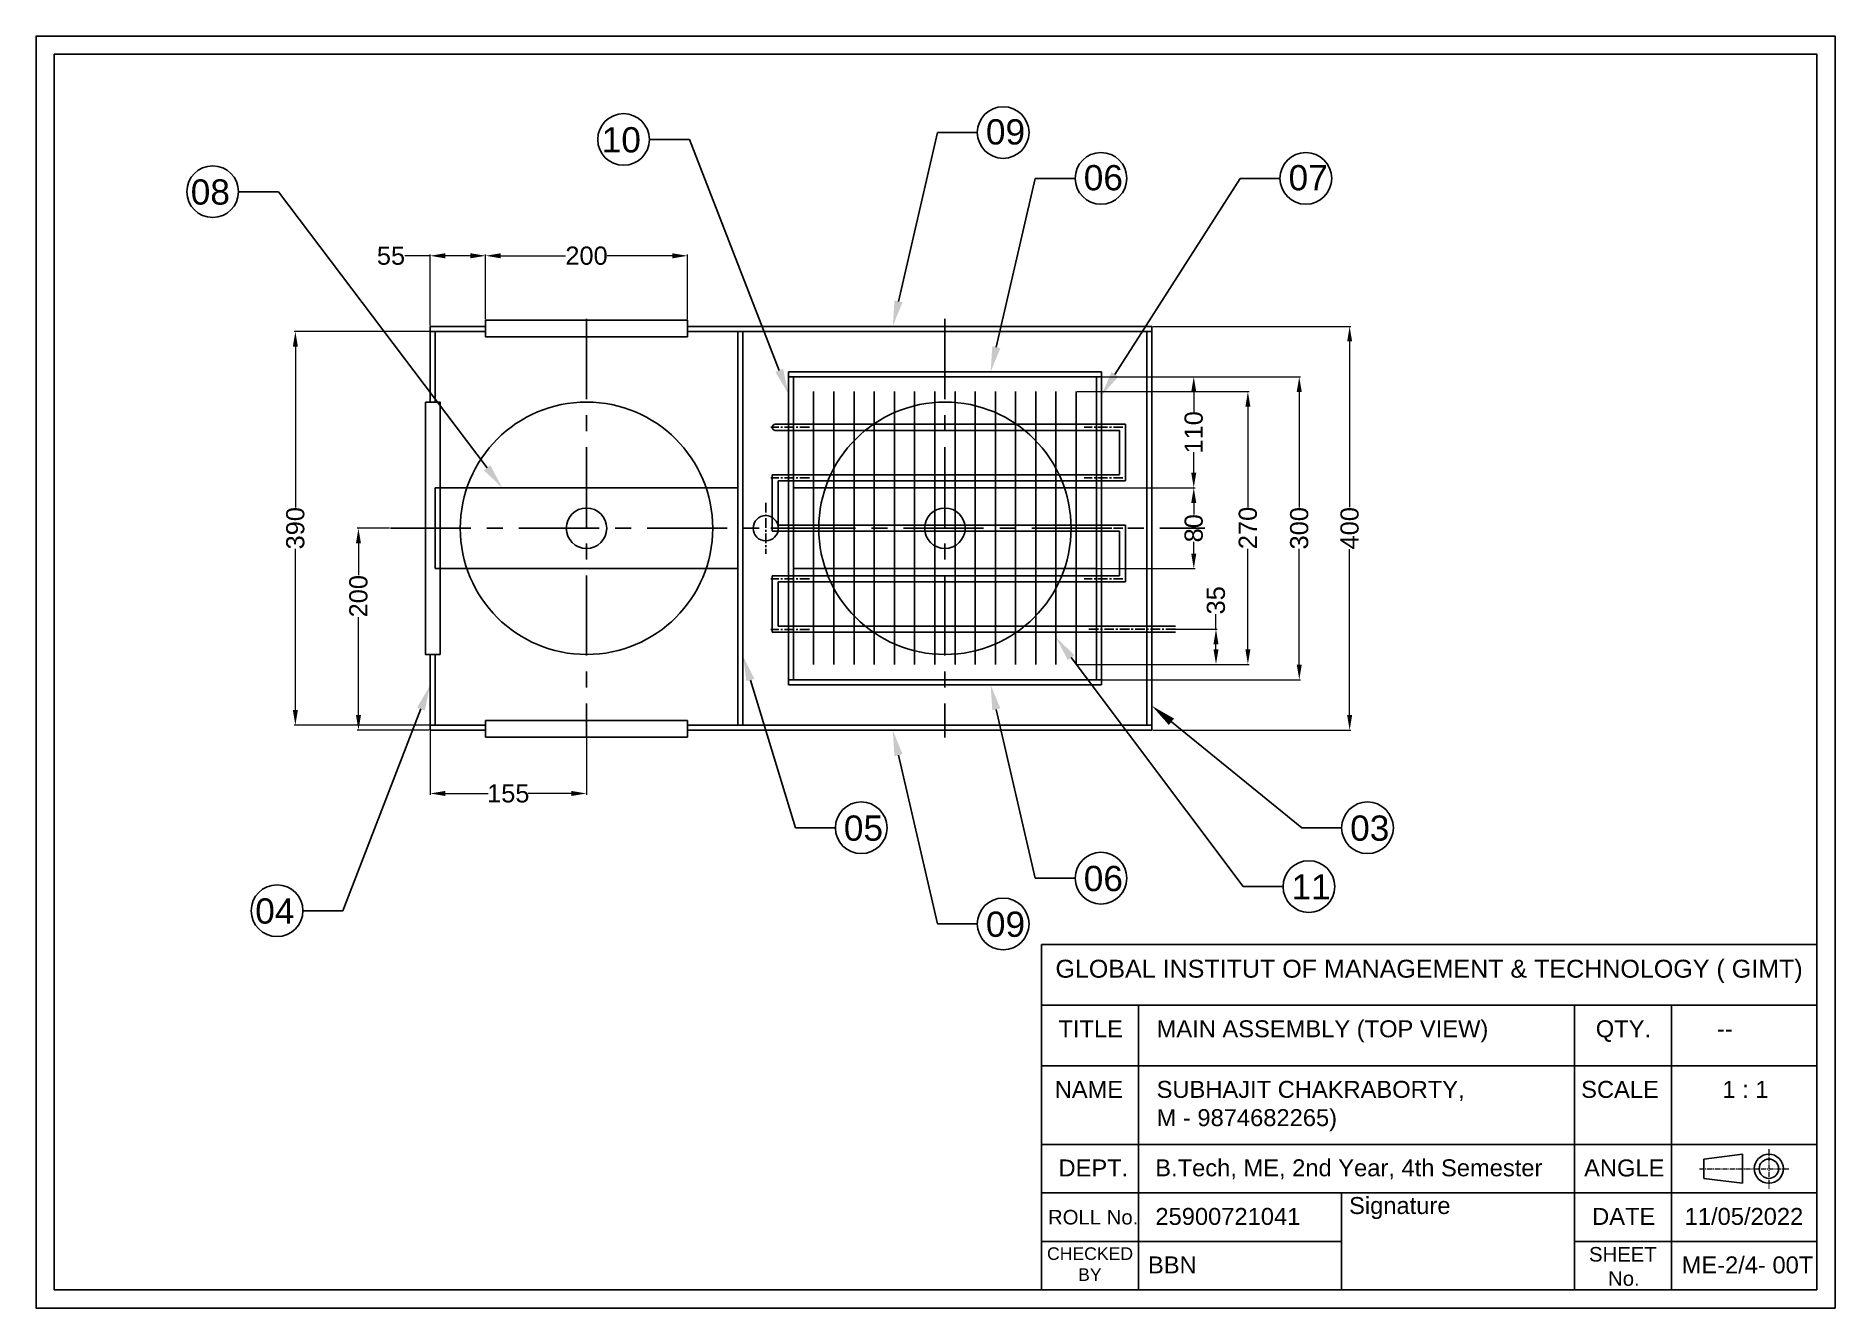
# Model space of a CAD drawing. Header units: millimetres. Extents: x 215 to 15965, y -6575 to 857.
# Drawn here: x 215 to 1997, y -4537 to -3277 of the extents above; entities that cross this region are included whole.
import ezdxf
from ezdxf import colors
from ezdxf.entities.mleader import LeaderData, LeaderLine
from ezdxf.math import Vec2, Vec3

# ---------------------------------------------------------------- set-up
doc = ezdxf.new("R2010")
doc.units = ezdxf.units.MM
doc.linetypes.add('CENTER', pattern=[50.8, 31.75, -6.35, 6.35, -6.35])
doc.styles.get("Standard").update_dxf_attribs({"font": 'arial.ttf'})
doc.dimstyles.new('BIJU SP. D-LINE', dxfattribs={"dimtxt": 6, "dimasz": 5.5, "dimexe": 1.25, "dimexo": 1, "dimtad": 0, "dimdec": 0, "dimdsep": 46, "dimtxsty": 'Standard', "dimcen": 2.5, "dimclrd": 200, "dimclre": 200, "dimclrt": 256, "dimadec": 0, "dimazin": 0, "dimtm": 1e-09, "dimtfac": 1, "dimtdec": 0, "dimtmove": 0, "dimatfit": 3, "dimfxl": 0, "dimlwd": 13, "dimlwe": 13, "dimarcsym": 0})

msp = doc.modelspace()

# ---------------------------------------------------------------- texts
at = {"char_height": 25}
for s, insert, attachment_point in [('10', (814.5, -3367.7), 3), ('09', (1156.2, -3385.2), 7), ('08', (407.4, -3419.4), 3), ('06', (1253.1, -3430.6), 7), ('07', (1456, -3430.6), 7), ('05', (1015.5, -4049.5), 1), ('03', (1517, -4049.5), 1), ('06', (1253.1, -4099.4), 1), ('11', (1458.9, -4107.7), 1), ('04', (471.3, -4131.6), 3), ('09', (1156.2, -4144.7), 1)]:
    msp.add_mtext_dynamic_manual_height_columns(s, width=42.736, gutter_width=12.5, heights=[0], dxfattribs=dict(at, insert=insert, attachment_point=attachment_point))

# ---------------------------------------------------------------- blocks, each defined once
blk = doc.blocks.new('*D532')
at = {"color": 200, "lineweight": 13, "transparency": 16777216}
for p, q in [((604.6, -3570), (470.9, -3570)), ((472.2, -3585), (472.2, -3744.5)), ((472.2, -3945), (472.2, -3785.5)), ((604.6, -3960), (470.9, -3960))]:
    blk.add_line(p, q, dxfattribs=at)
at = {"color": 200, "transparency": 16777216}
for points in [[(469.7, -3585), (474.7, -3585), (472.2, -3570)], [(469.7, -3945), (474.7, -3945), (472.2, -3960)]]:
    blk.add_solid(points, dxfattribs=at)
at = {"layer": 'Defpoints', "color": 0, "transparency": 16777216}
for p in [(605.6, -3570), (472.2, -3960), (605.6, -3960)]:
    blk.add_point(p, dxfattribs=at)
at = {"transparency": 16777216, "insert": (472.2, -3765), "char_height": 18, "attachment_point": 5, "rotation": 90}
blk.add_mtext('390', dxfattribs=at)
blk = doc.blocks.new('*D533')
at = {"color": 200, "lineweight": 13, "transparency": 16777216}
for p, q in [((605.6, -3495.1), (580.5, -3495.1)), ((605.6, -3564), (605.6, -3493.8)), ((645.6, -3495.1), (620.6, -3495.1)), ((660.6, -3557.9), (660.6, -3493.8))]:
    blk.add_line(p, q, dxfattribs=at)
at = {"color": 200, "transparency": 16777216}
for points in [[(620.6, -3492.6), (620.6, -3497.6), (605.6, -3495.1)], [(645.6, -3492.6), (645.6, -3497.6), (660.6, -3495.1)]]:
    blk.add_solid(points, dxfattribs=at)
at = {"layer": 'Defpoints', "color": 0, "transparency": 16777216}
for p in [(660.6, -3495.1), (660.6, -3558.9), (605.6, -3565)]:
    blk.add_point(p, dxfattribs=at)
at = {"transparency": 16777216, "insert": (566.9, -3495.1), "char_height": 18, "attachment_point": 5}
blk.add_mtext('55', dxfattribs=at)
blk = doc.blocks.new('*D534')
at = {"color": 200, "lineweight": 13, "transparency": 16777216}
for p, q in [((660.6, -3557.9), (660.6, -3493.8)), ((675.6, -3495.1), (739.9, -3495.1)), ((845.6, -3495.1), (781.2, -3495.1)), ((860.6, -3557.9), (860.6, -3493.8))]:
    blk.add_line(p, q, dxfattribs=at)
at = {"color": 200, "transparency": 16777216}
for points in [[(675.6, -3492.6), (675.6, -3497.6), (660.6, -3495.1)], [(845.6, -3492.6), (845.6, -3497.6), (860.6, -3495.1)]]:
    blk.add_solid(points, dxfattribs=at)
at = {"layer": 'Defpoints', "color": 0, "transparency": 16777216}
for p in [(860.6, -3495.1), (660.6, -3558.9), (860.6, -3558.9)]:
    blk.add_point(p, dxfattribs=at)
at = {"transparency": 16777216, "insert": (760.6, -3495.1), "char_height": 18, "attachment_point": 5}
blk.add_mtext('200', dxfattribs=at)
blk = doc.blocks.new('*D535')
at = {"color": 200, "lineweight": 13, "transparency": 16777216}
for p, q in [((565.6, -3765), (533.5, -3765)), ((534.7, -3780), (534.7, -3811.6)), ((534.7, -3950), (534.7, -3852.9)), ((604.6, -3965), (533.5, -3965))]:
    blk.add_line(p, q, dxfattribs=at)
at = {"color": 200, "transparency": 16777216}
for points in [[(532.2, -3780), (537.2, -3780), (534.7, -3765)], [(532.2, -3950), (537.2, -3950), (534.7, -3965)]]:
    blk.add_solid(points, dxfattribs=at)
at = {"layer": 'Defpoints', "color": 0, "transparency": 16777216}
for p in [(566.6, -3765), (534.7, -3965), (605.6, -3965)]:
    blk.add_point(p, dxfattribs=at)
at = {"transparency": 16777216, "insert": (534.7, -3832.3), "char_height": 18, "attachment_point": 5, "rotation": 90}
blk.add_mtext('200', dxfattribs=at)
blk = doc.blocks.new('*D536')
at = {"color": 200, "lineweight": 13, "transparency": 16777216}
for p, q in [((605.6, -3966), (605.6, -4029)), ((760.6, -3966), (760.6, -4029)), ((620.6, -4027.7), (663.3, -4027.7)), ((745.6, -4027.7), (702.8, -4027.7))]:
    blk.add_line(p, q, dxfattribs=at)
at = {"color": 200, "transparency": 16777216}
for points in [[(620.6, -4025.2), (620.6, -4030.2), (605.6, -4027.7)], [(745.6, -4025.2), (745.6, -4030.2), (760.6, -4027.7)]]:
    blk.add_solid(points, dxfattribs=at)
at = {"layer": 'Defpoints', "color": 0, "transparency": 16777216}
for p in [(605.6, -3965), (760.6, -3965), (760.6, -4027.7)]:
    blk.add_point(p, dxfattribs=at)
at = {"transparency": 16777216, "insert": (683.1, -4027.7), "char_height": 18, "attachment_point": 5}
blk.add_mtext('155', dxfattribs=at)
blk = doc.blocks.new('*D542')
at = {"color": 200, "lineweight": 13, "transparency": 16777216}
for p, q in [((1271.6, -3615), (1467.8, -3615)), ((1466.6, -3630), (1466.6, -3744.5)), ((1466.6, -3900), (1466.6, -3785.5)), ((1271.6, -3915), (1467.8, -3915))]:
    blk.add_line(p, q, dxfattribs=at)
at = {"color": 200, "transparency": 16777216}
for points in [[(1464.1, -3630), (1469.1, -3630), (1466.6, -3615)], [(1464.1, -3900), (1469.1, -3900), (1466.6, -3915)]]:
    blk.add_solid(points, dxfattribs=at)
at = {"layer": 'Defpoints', "color": 0, "transparency": 16777216}
for p in [(1270.6, -3615), (1270.6, -3915), (1466.6, -3915)]:
    blk.add_point(p, dxfattribs=at)
at = {"transparency": 16777216, "insert": (1466.6, -3765), "char_height": 18, "attachment_point": 5, "rotation": 90}
blk.add_mtext('300', dxfattribs=at)
blk = doc.blocks.new('*D547')
at = {"color": 200, "lineweight": 13, "transparency": 16777216}
for p, q in [((1321.6, -3565), (1517.7, -3565)), ((1516.5, -3580), (1516.5, -3744.1)), ((1516.5, -3950), (1516.5, -3785.8)), ((1321.6, -3965), (1517.7, -3965))]:
    blk.add_line(p, q, dxfattribs=at)
at = {"color": 200, "transparency": 16777216}
for points in [[(1514, -3580), (1519, -3580), (1516.5, -3565)], [(1514, -3950), (1519, -3950), (1516.5, -3965)]]:
    blk.add_solid(points, dxfattribs=at)
at = {"layer": 'Defpoints', "color": 0, "transparency": 16777216}
for p in [(1320.6, -3565), (1320.6, -3965), (1516.5, -3965)]:
    blk.add_point(p, dxfattribs=at)
at = {"transparency": 16777216, "insert": (1516.5, -3765), "char_height": 18, "attachment_point": 5, "rotation": 90}
blk.add_mtext('400', dxfattribs=at)
blk = doc.blocks.new('*D631')
at = {"color": 200, "lineweight": 13, "transparency": 16777216}
for p, q in [((1337.2, -3865), (1385.3, -3865)), ((1384.1, -3865), (1384.1, -3850)), ((1384.1, -3884.8), (1384.1, -3880)), ((1324.6, -3899.8), (1385.3, -3899.8))]:
    blk.add_line(p, q, dxfattribs=at)
at = {"color": 200, "transparency": 16777216}
for points in [[(1381.6, -3880), (1386.6, -3880), (1384.1, -3865)], [(1381.6, -3884.8), (1386.6, -3884.8), (1384.1, -3899.8)]]:
    blk.add_solid(points, dxfattribs=at)
at = {"layer": 'Defpoints', "color": 0, "transparency": 16777216}
for p in [(1336.2, -3865), (1384.1, -3865), (1323.6, -3899.8)]:
    blk.add_point(p, dxfattribs=at)
at = {"transparency": 16777216, "insert": (1384.1, -3836.4), "char_height": 18, "attachment_point": 5, "rotation": 90}
blk.add_mtext('35', dxfattribs=at)
blk = doc.blocks.new('*D632')
at = {"color": 200, "lineweight": 13, "transparency": 16777216}
for p, q in [((1246.6, -3629.6), (1416.9, -3629.6)), ((1415.7, -3644.6), (1415.7, -3744.1)), ((1415.7, -3884.8), (1415.7, -3785.3)), ((1246.6, -3899.8), (1416.9, -3899.8))]:
    blk.add_line(p, q, dxfattribs=at)
at = {"color": 200, "transparency": 16777216}
for points in [[(1413.2, -3644.6), (1418.2, -3644.6), (1415.7, -3629.6)], [(1413.2, -3884.8), (1418.2, -3884.8), (1415.7, -3899.8)]]:
    blk.add_solid(points, dxfattribs=at)
at = {"layer": 'Defpoints', "color": 0, "transparency": 16777216}
for p in [(1245.6, -3629.6), (1245.6, -3899.8), (1415.7, -3899.8)]:
    blk.add_point(p, dxfattribs=at)
at = {"transparency": 16777216, "insert": (1415.7, -3764.7), "char_height": 18, "attachment_point": 5, "rotation": 90}
blk.add_mtext('270', dxfattribs=at)
blk = doc.blocks.new('A$C03C0571A')
for p, q in [((664, 240), (664, 12)), ((664, 240), (1176, 240)), ((1176, 12), (1176, 204)), ((1176, 200), (664, 200)), ((728, 200), (728, 12)), ((1016, 200), (1016, 12)), ((1080, 200), (1080, 12)), ((1176, 160), (664, 160)), ((1176, 108), (664, 108)), ((1101.4, 98.4), (1127, 101.6)), ((1101.4, 98.4), (1101.4, 85.6)), ((1127, 101.6), (1127, 82.4)), ((1101.4, 85.6), (1127, 82.4)), ((664, 76), (1176, 76)), ((862.1, 12), (862.1, 76)), ((664, 44), (862.1, 44)), ((1016, 44), (1176, 44)), ((664, 12), (1176, 12))]:
    blk.add_line(p, q)
at = {"color": 6, "linetype": 'CENTER', "lineweight": 13, "ltscale": 0.1}
for p, q in [((1144.3, 105), (1144.3, 79)), ((1098.5, 92), (1157.8, 92))]:
    blk.add_line(p, q, dxfattribs=at)
at = {"color": 0}
for points in [[(1188, 0), (1188, 840), (0, 840), (0, 0)], [(1176, 12), (1176, 828), (12, 828), (12, 12)]]:
    blk.add_lwpolyline(points, close=True, dxfattribs=at)
for radius in [9.6, 6.4]:
    blk.add_circle((1144.3, 92), radius)
at = {"attachment_point": 1}
for s, width, insert, char_height in [('  GLOBAL INSTITUT OF MANAGEMENT & TECHNOLOGY ( GIMT)', 597.904, (664, 230), 11.84), ('MAIN ASSEMBLY (TOP VIEW)', 245.952, (740, 190), 11.2), ('QTY.', 160, (1030, 190), 11.2), ('TITLE', 160, (675.2, 190), 11.2), ('--', 160, (1110, 190), 11.2), ('  NAME', 160, (664, 150), 11.2), ('SUBHAJIT CHAKRABORTY, M - 9874682265)', 210.767, (740, 150), 11.2), (' SCALE', 160, (1016, 150), 11.2), ('1 : 1', 160, (1113.6, 150), 11.2), ('DEPT.', 160, (675.2, 98.1), 11.2), ('B.Tech, ME, 2nd Year, 4th Semester ', 499.147, (739.1, 98.2), 11.2), ('ANGLE', 160, (1022.3, 98.1), 11.2), ('Signature ', 160, (867.1, 73.3), 11.2), ('ROLL No.', 160, (668.3, 64.8), 9.6), ('25900721041', 160, (739.2, 66.1), 11.2), ('DATE', 160, (1027.6, 66.1), 11.2), ('11/05/2022', 160, (1088.7, 66.1), 11.2), ('\\pi-17.774;CHECKED\\P\\pi2.7621;BY', 20.087, (685.4, 40.1), 8.32), ('\\pi-14.14871,t110.65129;SHEET \\P\\pi-1.56917,t123.23083;No.', 15.544, (1039.7, 40.3), 9.6), ('BBN', 160, (734.3, 34.1), 11.2), ('ME-2/4- 00T', 160, (1086.7, 34.1), 11.2)]:
    blk.add_mtext_dynamic_manual_height_columns(s, width=width, gutter_width=12.5, heights=[0], dxfattribs=dict(at, insert=insert, char_height=char_height))
blk = doc.blocks.new('*D637')
at = {"color": 200, "lineweight": 13, "transparency": 16777216}
for p, q in [((1266.6, -3615), (1363.4, -3615)), ((1362.1, -3630), (1362.1, -3650.3)), ((1362.1, -3710), (1362.1, -3689.6)), ((1266.6, -3725), (1363.4, -3725))]:
    blk.add_line(p, q, dxfattribs=at)
at = {"color": 200, "transparency": 16777216}
for points in [[(1359.6, -3630), (1364.6, -3630), (1362.1, -3615)], [(1359.6, -3710), (1364.6, -3710), (1362.1, -3725)]]:
    blk.add_solid(points, dxfattribs=at)
at = {"layer": 'Defpoints', "color": 0, "transparency": 16777216}
for p in [(1265.6, -3615), (1362.1, -3615), (1265.6, -3725)]:
    blk.add_point(p, dxfattribs=at)
at = {"transparency": 16777216, "insert": (1362.1, -3670), "char_height": 18, "attachment_point": 5, "rotation": 90}
blk.add_mtext('110', dxfattribs=at)
blk = doc.blocks.new('*D638')
at = {"color": 200, "lineweight": 13, "transparency": 16777216}
for p, q in [((1266.6, -3725), (1363.4, -3725)), ((1362.1, -3740), (1362.1, -3751.5)), ((1362.1, -3790), (1362.1, -3778.5)), ((1266.6, -3805), (1363.4, -3805))]:
    blk.add_line(p, q, dxfattribs=at)
at = {"color": 200, "transparency": 16777216}
for points in [[(1359.6, -3740), (1364.6, -3740), (1362.1, -3725)], [(1359.6, -3790), (1364.6, -3790), (1362.1, -3805)]]:
    blk.add_solid(points, dxfattribs=at)
at = {"layer": 'Defpoints', "color": 0, "transparency": 16777216}
for p in [(1265.6, -3725), (1362.1, -3725), (1265.6, -3805)]:
    blk.add_point(p, dxfattribs=at)
at = {"transparency": 16777216, "insert": (1362.1, -3765), "char_height": 18, "attachment_point": 5, "rotation": 90}
blk.add_mtext('80', dxfattribs=at)

# ---------------------------------------------------------------- dimensions: what is measured, and where the dimension line sits
dim = msp.add_linear_dim(base=(660.6, -3495.1), p1=(605.6, -3565), p2=(660.6, -3558.9), dimstyle='BIJU SP. D-LINE', override={"dimtxt": 18, "dimasz": 15})
dim.commit()
dim.dimension.update_dxf_attribs({"geometry": '*D533', "text_midpoint": (566.9, -3495.1), "dimtype": 160})
for base, p1, p2, picture, middle in [((860.6, -3495.1), (660.6, -3558.9), (860.6, -3558.9), '*D534', (760.6, -3495.1)), ((760.6, -4027.7), (605.6, -3965), (760.6, -3965), '*D536', (683.1, -4027.7))]:
    dim = msp.add_linear_dim(base=base, p1=p1, p2=p2, dimstyle='BIJU SP. D-LINE', override={"dimtxt": 18, "dimasz": 15})
    dim.commit()
    dim.dimension.update_dxf_attribs({"geometry": picture, "text_midpoint": middle})
for base, p1, p2, picture, middle in [((472.2, -3960), (605.6, -3570), (605.6, -3960), '*D532', (472.2, -3765)), ((1516.5, -3965), (1320.6, -3565), (1320.6, -3965), '*D547', (1516.5, -3765)), ((1362.1, -3615), (1265.6, -3725), (1265.6, -3615), '*D637', (1362.1, -3670)), ((1466.6, -3915), (1270.6, -3615), (1270.6, -3915), '*D542', (1466.6, -3765)), ((1415.7, -3899.8), (1245.6, -3629.6), (1245.6, -3899.8), '*D632', (1415.7, -3764.7)), ((1362.1, -3725), (1265.6, -3805), (1265.6, -3725), '*D638', (1362.1, -3765))]:
    dim = msp.add_linear_dim(base=base, p1=p1, p2=p2, angle=90, dimstyle='BIJU SP. D-LINE', override={"dimtxt": 18, "dimasz": 15})
    dim.commit()
    dim.dimension.update_dxf_attribs({"geometry": picture, "text_midpoint": middle})
for base, p1, p2, picture, middle in [((534.7, -3965), (566.6, -3765), (605.6, -3965), '*D535', (534.7, -3832.3)), ((1384.1, -3865), (1323.6, -3899.8), (1336.2, -3865), '*D631', (1384.1, -3836.4))]:
    dim = msp.add_linear_dim(base=base, p1=p1, p2=p2, angle=90, dimstyle='BIJU SP. D-LINE', override={"dimtxt": 18, "dimasz": 15})
    dim.commit()
    dim.dimension.update_dxf_attribs({"geometry": picture, "text_midpoint": middle, "dimtype": 160})

# ---------------------------------------------------------------- linework, layer by layer
for p, q in [((660.6, -3558.9), (860.6, -3558.9)), ((660.6, -3575.5), (660.6, -3558.9)), ((860.6, -3575.5), (860.6, -3558.9)), ((605.6, -3565), (605.6, -3640)), ((605.6, -3565), (660.6, -3565)), ((605.6, -3570), (660.6, -3570)), ((610.6, -3570), (610.6, -3640)), ((660.6, -3575.5), (860.6, -3575.5)), ((860.6, -3565), (1320.6, -3565)), ((860.6, -3570), (1320.6, -3570)), ((910.6, -3570), (910.6, -3960)), ((915.6, -3570), (915.6, -3960)), ((1315.6, -3570), (1315.6, -3960)), ((1320.6, -3565), (1320.6, -3965)), ((960.6, -3610), (960.6, -3920)), ((960.6, -3610), (1270.6, -3610)), ((960.6, -3615), (1270.6, -3615)), ((965.6, -3615), (965.6, -3915)), ((1265.6, -3915), (1265.6, -3615)), ((1270.6, -3920), (1270.6, -3610)), ((610.6, -3725), (610.6, -3805)), ((610.6, -3725), (910.6, -3725)), ((965.6, -3725), (1265.6, -3725)), ((610.6, -3805), (910.6, -3805)), ((965.6, -3805), (1265.6, -3805)), ((605.6, -3890), (605.6, -3965)), ((610.6, -3890), (610.6, -3960)), ((960.6, -3915), (1270.6, -3915)), ((960.6, -3920), (1270.6, -3920)), ((660.6, -3955.3), (860.6, -3955.3)), ((660.6, -3955.3), (660.6, -3971.9)), ((860.6, -3955.3), (860.6, -3971.9)), ((605.6, -3960), (660.6, -3960)), ((605.6, -3965), (660.6, -3965)), ((660.6, -3971.9), (860.6, -3971.9)), ((860.6, -3960), (1320.6, -3960)), ((860.6, -3965), (1320.6, -3965))]:
    msp.add_line(p, q)
at = {"color": 1, "linetype": 'CENTER', "ltscale": 2.5}
for p, q in [((760.6, -3557.7), (760.6, -3972.2)), ((1115.6, -3557.7), (1115.6, -3972.2)), ((566.6, -3765), (1373.1, -3765))]:
    msp.add_line(p, q, dxfattribs=at)
at = {"color": 4}
for p, q in [((985.6, -3629.6), (985.6, -3900.1)), ((1005.6, -3629.6), (1005.6, -3900.1)), ((1025.6, -3629.6), (1025.6, -3900.1)), ((1045.6, -3629.6), (1045.6, -3900.1)), ((1065.6, -3629.6), (1065.6, -3900.1)), ((1085.6, -3629.6), (1085.6, -3900.1)), ((1105.6, -3629.6), (1105.6, -3900.1)), ((1125.6, -3629.6), (1125.6, -3900.1)), ((1145.6, -3629.6), (1145.6, -3900.1)), ((1165.6, -3629.6), (1165.6, -3900.1)), ((1185.6, -3629.6), (1185.6, -3900.1)), ((1205.6, -3629.6), (1205.6, -3900.1)), ((1225.6, -3629.6), (1225.6, -3900.1)), ((1245.6, -3629.6), (1245.6, -3900.1))]:
    msp.add_line(p, q, dxfattribs=at)
at = {"color": 1, "linetype": 'CENTER', "ltscale": 0.3}
for p, q in [((981.5, -3665), (943.1, -3665)), ((1292, -3665), (1253.6, -3665)), ((981.5, -3715), (943.1, -3715)), ((1292, -3715), (1253.6, -3715)), ((938.1, -3739.8), (938.1, -3790.2)), ((981.5, -3765), (943.1, -3765)), ((1292, -3765), (1253.6, -3765)), ((981.5, -3815.1), (943.1, -3815.1)), ((1292, -3815), (1253.6, -3815)), ((981.5, -3865.3), (943.1, -3865.3)), ((1344, -3865), (1258.1, -3865))]:
    msp.add_line(p, q, dxfattribs=at)
at = {"color": 3}
for p, q in [((1294.4, -3662), (947.6, -3662)), ((1288.4, -3668), (947.6, -3668)), ((1288.4, -3668), (1288.4, -3711.9)), ((1294.4, -3662), (1294.4, -3717.9)), ((1288.4, -3712), (944.6, -3712)), ((944.6, -3768), (944.6, -3712)), ((1294.4, -3718), (950.6, -3718)), ((950.6, -3718), (950.6, -3762)), ((1288.4, -3768), (944.6, -3768)), ((1294.4, -3762), (950.6, -3762)), ((1288.4, -3768), (1288.4, -3812)), ((1294.4, -3762), (1294.4, -3818)), ((1288.4, -3812), (944.6, -3812)), ((944.6, -3868), (944.6, -3812)), ((1294.4, -3818), (950.6, -3818)), ((950.6, -3818), (950.6, -3862)), ((1344, -3862), (950.6, -3862)), ((1344, -3868), (944.6, -3868))]:
    msp.add_line(p, q, dxfattribs=at)
msp.add_lwpolyline([(601.1, -3640), (615.6, -3640), (615.6, -3890), (601.1, -3890)], close=True)
for centre, radius in [((1173.3, -3373), 25.6), ((797.3, -3379.9), 25.6), ((1270.2, -3418.4), 25.6), ((1473.1, -3418.4), 25.6), ((390.3, -3431.6), 25.6), ((760.6, -3765), 125), ((1115.6, -3765), 125), ((760.6, -3765), 20), ((938.1, -3765), 12.5), ((1115.6, -3765), 20), ((1032.7, -4061.7), 25.6), ((1534.2, -4061.7), 25.6), ((1270.2, -4111.6), 25.6), ((1476.1, -4119.9), 25.6), ((454.1, -4143.8), 25.6), ((1173.3, -4156.9), 25.6)]:
    msp.add_circle(centre, radius)
msp.add_arc((947.6, -3665), 3, 90, 270, dxfattribs=at)

# ---------------------------------------------------------------- block references
at = {"xscale": 1.5, "yscale": 1.5, "zscale": 1.5}
msp.add_blockref('A$C03C0571A', (215.3, -4537.4), dxfattribs=at)

msp.set_redraw_order([(e.dxf.handle, doc.entitydb.next_handle()) for e in msp.query("TEXT MTEXT ATTDEF DIMENSION ARC_DIMENSION")])  # texts and dimensions are drawn at this point

# ---------------------------------------------------------------- leaders
ml = msp.add_multileader_mtext('Standard')
ml.set_content('', color=256)
ml.set_leader_properties(color=6)
ml.build(insert=Vec2(0, 0))
ml.multileader.update_dxf_attribs({"arrow_head_size": 25})
ctx = ml.context
ctx.base_point, ctx.arrow_head_size, ctx.plane_origin = Vec3(819, -3379.9), 25, Vec3(983, -3302.9)
ctx.text_align_type = 2
notes = []
notes.append((ctx, [(0, (1, 1, 0), (862.5, -3379.9), (-1, 0), 39.5, [(0, [(960.6, -3631.9)], 0, [])])]))
ctx.mtext.insert, ctx.mtext.alignment, ctx.mtext.flow_direction = Vec3(821, -3377.9), 3, 5
ml = msp.add_multileader_mtext('Standard')
ml.set_content('', color=256)
ml.set_leader_properties(color=6)
ml.build(insert=Vec2(0, 0))
ml.multileader.update_dxf_attribs({"arrow_head_size": 25})
ctx = ml.context
ctx.base_point, ctx.arrow_head_size, ctx.plane_origin = Vec3(1147.7, -3373), 25, Vec3(912.2, -3489.3)
notes.append((ctx, [(0, (1, 1, 0), (1108.2, -3373), (1, 0), 39.5, [(0, [(1064, -3564.6)], 0, [])])]))
ctx.mtext.insert, ctx.mtext.flow_direction = Vec3(1149.7, -3371), 5
ml = msp.add_multileader_mtext('Standard')
ml.set_content('', color=256)
ml.set_leader_properties(color=6)
ml.build(insert=Vec2(0, 0))
ml.multileader.update_dxf_attribs({"arrow_head_size": 25})
ctx = ml.context
ctx.base_point, ctx.arrow_head_size, ctx.plane_origin = Vec3(1244.6, -3418.4), 25, Vec3(1009.1, -3534.7)
notes.append((ctx, [(0, (1, 1, 0), (1205.1, -3418.4), (1, 0), 39.5, [(0, [(1160.9, -3610)], 0, [])])]))
ctx.mtext.insert, ctx.mtext.flow_direction = Vec3(1246.6, -3416.4), 5
ml = msp.add_multileader_mtext('Standard')
ml.set_content('', color=256)
ml.set_leader_properties(color=6)
ml.build(insert=Vec2(0, 0))
ml.multileader.update_dxf_attribs({"arrow_head_size": 25})
ctx = ml.context
ctx.base_point, ctx.arrow_head_size, ctx.plane_origin = Vec3(1447.5, -3418.4), 25, Vec3(1212, -3534.7)
notes.append((ctx, [(0, (1, 1, 0), (1408, -3418.4), (1, 0), 39.5, [(0, [(1270.6, -3633.6)], 0, [])])]))
ctx.mtext.insert, ctx.mtext.flow_direction = Vec3(1449.5, -3416.4), 5
ml = msp.add_multileader_mtext('Standard')
ml.set_content('', color=256)
ml.set_leader_properties(color=6)
ml.build(insert=Vec2(0, 0))
ml.multileader.update_dxf_attribs({"arrow_head_size": 25})
ctx = ml.context
ctx.base_point, ctx.arrow_head_size, ctx.plane_origin = Vec3(411.9, -3431.6), 25, Vec3(608.5, -3354.6)
ctx.text_align_type = 2
notes.append((ctx, [(0, (1, 1, 0), (455.4, -3431.6), (-1, 0), 39.5, [(0, [(677.2, -3725)], 0, [])])]))
ctx.mtext.insert, ctx.mtext.alignment, ctx.mtext.flow_direction = Vec3(413.9, -3429.6), 3, 5
ml = msp.add_multileader_mtext('Standard')
ml.set_content('', color=256)
ml.set_leader_properties(color=6)
ml.build(insert=Vec2(0, 0))
ml.multileader.update_dxf_attribs({"arrow_head_size": 25})
ctx = ml.context
ctx.base_point, ctx.arrow_head_size, ctx.plane_origin = Vec3(1450.4, -4119.9), 25, Vec3(1215, -4003.6)
notes.append((ctx, [(0, (1, 1, 0), (1410.9, -4119.9), (1, 0), 39.5, [(0, [(1225.6, -3873.1)], 0, [])])]))
ctx.mtext.insert, ctx.mtext.flow_direction = Vec3(1452.4, -4117.9), 5
ml = msp.add_multileader_mtext('Standard')
ml.set_content('', color=256)
ml.set_leader_properties(color=6)
ml.build(insert=Vec2(0, 0))
ml.multileader.update_dxf_attribs({"arrow_head_size": 25})
ctx = ml.context
ctx.base_point, ctx.arrow_head_size, ctx.plane_origin = Vec3(1007, -4061.7), 25, Vec3(864.4, -3945.5)
notes.append((ctx, [(0, (1, 1, 0), (967.5, -4061.7), (1, 0), 39.5, [(0, [(915.6, -3891.4)], 0, [])])]))
ctx.mtext.insert, ctx.mtext.flow_direction = Vec3(1009, -4059.7), 5
ml = msp.add_multileader_mtext('Standard')
ml.set_content('', color=256)
ml.set_leader_properties(color=6)
ml.build(insert=Vec2(0, 0))
ml.multileader.update_dxf_attribs({"arrow_head_size": 25})
ctx = ml.context
ctx.base_point, ctx.arrow_head_size, ctx.plane_origin = Vec3(1244.6, -4111.6), 25, Vec3(1009.1, -3995.3)
notes.append((ctx, [(0, (1, 1, 0), (1205.1, -4111.6), (1, 0), 39.5, [(0, [(1160.9, -3920)], 0, [])])]))
ctx.mtext.insert, ctx.mtext.flow_direction = Vec3(1246.6, -4109.6), 5
ml = msp.add_multileader_mtext('Standard')
ml.set_content('', color=256)
ml.set_leader_properties(color=6)
ml.build(insert=Vec2(0, 0))
ml.multileader.update_dxf_attribs({"arrow_head_size": 25})
ctx = ml.context
ctx.base_point, ctx.arrow_head_size, ctx.plane_origin = Vec3(475.8, -4143.8), 25, Vec3(685.3, -4027.5)
ctx.text_align_type = 2
notes.append((ctx, [(0, (1, 1, 0), (519.3, -4143.8), (-1, 0), 39.5, [(0, [(605.6, -3920.7)], 0, [])])]))
ctx.mtext.insert, ctx.mtext.alignment, ctx.mtext.flow_direction = Vec3(477.8, -4141.8), 3, 5
ml = msp.add_multileader_mtext('Standard')
ml.set_content('', color=256)
ml.set_leader_properties(color=6)
ml.build(insert=Vec2(0, 0))
ml.multileader.update_dxf_attribs({"arrow_head_size": 25})
ctx = ml.context
ctx.base_point, ctx.arrow_head_size, ctx.plane_origin = Vec3(1508.5, -4061.7), 25, Vec3(1273.1, -3945.5)
notes.append((ctx, [(0, (1, 1, 0), (1469, -4061.7), (1, 0), 39.5, [(0, [(1320.6, -3940.9)], 0, [])])]))
ctx.mtext.insert, ctx.mtext.flow_direction = Vec3(1510.5, -4059.7), 5
ml = msp.add_multileader_mtext('Standard')
ml.set_content('', color=256)
ml.set_leader_properties(color=6)
ml.build(insert=Vec2(0, 0))
ml.multileader.update_dxf_attribs({"arrow_head_size": 25})
ctx = ml.context
ctx.base_point, ctx.arrow_head_size, ctx.plane_origin = Vec3(1147.7, -4156.9), 25, Vec3(912.2, -4040.6)
notes.append((ctx, [(0, (1, 1, 0), (1108.2, -4156.9), (1, 0), 39.5, [(0, [(1064, -3965.3)], 0, [])])]))
ctx.mtext.insert, ctx.mtext.flow_direction = Vec3(1149.7, -4154.9), 5
for ctx, leaders in notes:
    for number, flags, end, landing, length, lines in leaders:
        leader = LeaderData()
        leader.index, (leader.has_last_leader_line, leader.has_dogleg_vector, leader.attachment_direction) = number, flags
        leader.last_leader_point, leader.dogleg_vector, leader.dogleg_length = Vec3(end), Vec3(landing), length
        for number, points, colour, breaks in lines:
            line = LeaderLine()
            line.index, line.vertices, line.color, line.breaks = number, Vec3.list(points), colors.encode_raw_color(colour), breaks
            leader.lines.append(line)
        ctx.leaders.append(leader)

doc.saveas('drawing.dxf')
